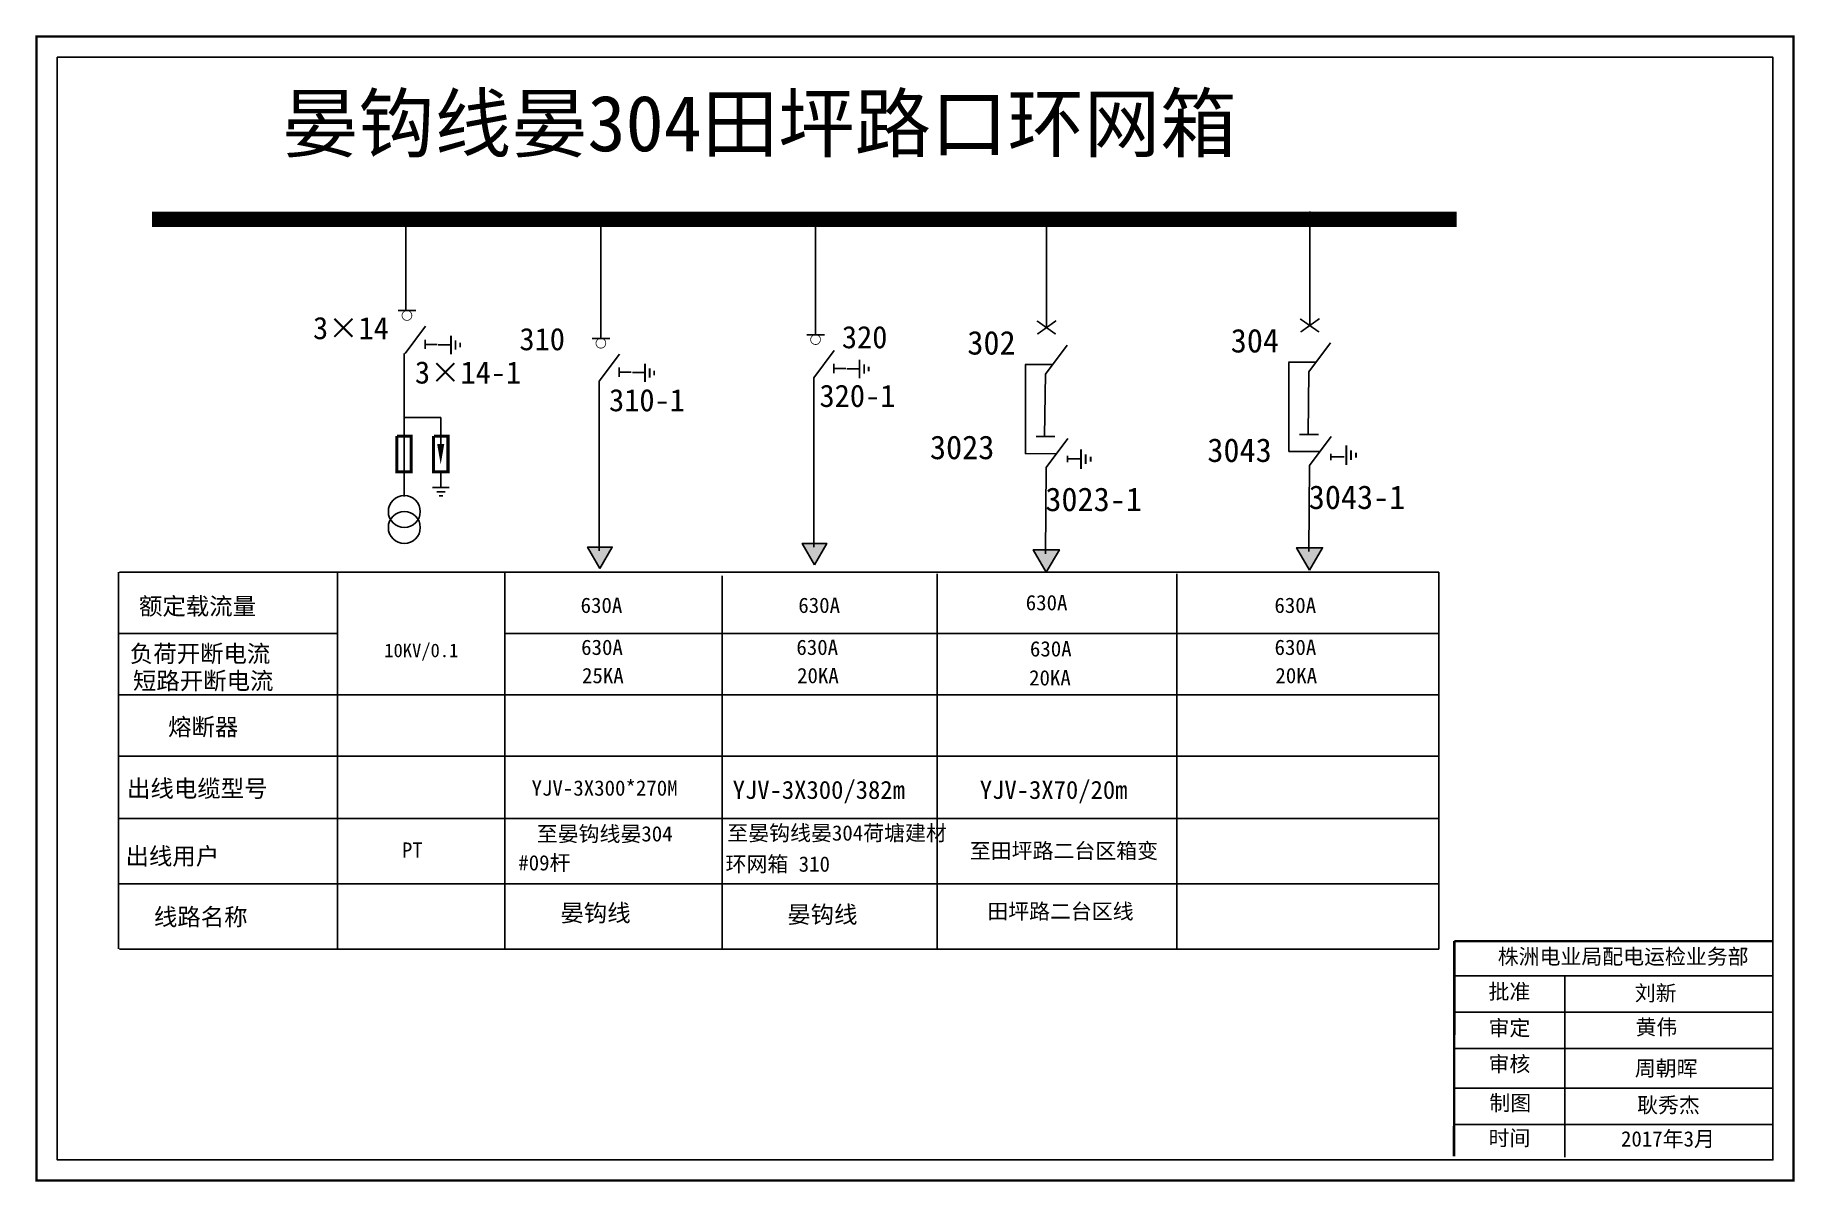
# Model space of a CAD drawing. Extents: x 930 to 1453, y -155 to 115.
# Drawn here: x 1064 to 1189.7, y 33.5 to 115.4 of the extents above; entities that cross this region are included whole.
import ezdxf

# ---------------------------------------------------------------- set-up
doc = ezdxf.new("R2010")
doc.units = 0
doc.header["$LTSCALE"] = 0.774411
doc.layers.get('0').update_dxf_attribs({"linetype": 'CONTINUOUS'})
doc.layers.add('1', color=7, linetype='CONTINUOUS')
doc.layers.add('2', color=7, linetype='CONTINUOUS')
doc.styles.add('HZ', font='')
doc.styles.add('hztxt_txtstyle_2.70_0_0', font='simkai.ttf', dxfattribs={"height": 2.7})
doc.styles.get("Standard").update_dxf_attribs({"font": '', "height": 2.5})
doc.styles.add('字体', font='simkai_0.ttf', dxfattribs={"height": 2.5})
doc.styles.get('HZ').set_extended_font_data('SimSun')
doc.styles.get('Standard').set_extended_font_data('SimSun')

msp = doc.modelspace()

# ---------------------------------------------------------------- texts
at = {"color": 0}
for s, height, p in [('3×14', 1.594, (1083.83, 93.69)), ('310', 1.594, (1098.57, 92.9)), ('320', 1.594, (1121.6, 93.04)), ('302', 1.69, (1130.56, 92.59)), ('304', 1.69, (1149.37, 92.74)), ('3×14-1', 1.594, (1091.11, 90.52)), ('310-1', 1.594, (1104.97, 88.54)), ('320-1', 1.594, (1120, 88.85)), ('3023', 1.69, (1127.89, 85.12)), ('3043', 1.69, (1147.7, 84.92)), ('3023-1', 1.69, (1136.13, 81.41)), ('3043-1', 1.69, (1154.94, 81.56)), ('630A', 1.095, (1134.73, 74.33)), ('630A', 1.095, (1102.94, 74.14)), ('630A', 1.095, (1118.49, 74.14)), ('630A', 1.095, (1152.49, 74.14)), ('630A', 1.095, (1102.98, 71.14)), ('630A', 1.095, (1118.35, 71.14)), ('630A', 1.095, (1135.03, 71.03)), ('630A', 1.095, (1152.5, 71.14)), ('25KA', 1.095, (1103.04, 69.12)), ('20KA', 1.095, (1118.4, 69.12)), ('20KA', 1.095, (1134.97, 68.96)), ('20KA', 1.095, (1152.56, 69.12)), ('YJV-3X300*270M', 1.095, (1099.44, 61.09)), ('YJV-3X300/382m', 1.2919, (1113.8, 60.86)), ('YJV-3X70/20m', 1.2919, (1131.45, 60.86)), ('至晏钩线晏304 ', 1.095, (1099.81, 57.82)), ('至晏钩线晏304荷塘建材', 1.095, (1113.42, 57.88)), ('#09杆', 1.095, (1098.49, 55.75)), ('环网箱 310', 1.095, (1113.29, 55.66))]:
    msp.add_text(s, height=height, dxfattribs=at).set_placement(p)
at = {"color": 0, "linetype": 'Continuous', "style": 'hztxt_txtstyle_2.70_0_0'}
for s, p in [('额定载流量', (1071.4, 74.01)), ('负荷开断电流', (1070.75, 70.62)), ('短路开断电流', (1070.97, 68.68)), ('熔断器', (1073.48, 65.39)), ('出线电缆型号', (1070.55, 60.99)), ('出线用户', (1070.44, 56.16)), ('线路名称', (1072.47, 51.82))]:
    msp.add_text(s, height=1.226, dxfattribs=at).set_placement(p)
at = {"color": 0, "style": 'HZ'}
msp.add_text('10KV/0.1', height=0.972, dxfattribs=at).set_placement((1088.92, 70.98))
at = {"color": 0, "insert": (1081.61, 111.11), "char_height": 4, "width": 72.0073, "attachment_point": 1, "style": '字体'}
msp.add_mtext('{\\fSimSun|b0|i0|c134|p2;\\C0;晏钩线晏\\C7;30\\C0;4\\C7;田坪路口环网箱}', dxfattribs=at)
at = {"color": 0, "linetype": 'Continuous', "attachment_point": 1}
for s, insert, char_height, width, style in [('{\\fSimSun|b0|i0|c134|p2;至田坪路二台区箱变}', (1130.74, 57.7), 1.0944, 14.0247, '字体'), ('{\\fSimSun|b0|i0|c134|p2;晏钩线}', (1101.5, 53.33), 1.2257, 19.7594, 'hztxt_txtstyle_2.70_0_0'), ('{\\fSimSun|b0|i0|c134|p2;晏钩线}', (1117.7, 53.22), 1.2257, 19.7594, 'hztxt_txtstyle_2.70_0_0'), ('{\\fSimSun|b0|i0|c134|p2; 田坪路二台区线}', (1131.24, 53.38), 1.0944, 14.0247, '字体'), ('株洲电业局配电运检业务部', (1168.44, 50.15), 1.0944, 29.9201, '字体'), ('{\\fKaiTi_GB2312|b0|i0|c134|p49;批准}', (1167.78, 47.65), 1.0944, 8.5588, '字体'), ('{\\fSimSun|b0|i0|c134|p2;刘新}', (1178.23, 47.54), 1.0944, 8.5588, '字体'), ('黄伟', (1178.28, 45.11), 1.094, 8.5588, '字体'), ('\\f\uffbfﾬￌﾣﾤ_GB2312|b0|i0|c134|p49;审定', (1167.78, 45.05), 1.0944, 8.5588, '字体'), ('\\f\uffbfﾬￌﾣﾤ_GB2312|b0|i0|c134|p49;审核', (1167.78, 42.48), 1.0944, 8.5588, '字体'), ('周朝晖', (1178.23, 42.17), 1.094, 8.5588, '字体'), ('\\f\uffbfﾬￌﾣﾤ_GB2312|b0|i0|c134|p49;制图', (1167.84, 39.7), 1.0944, 8.5588, '字体'), ('{\\fSimSun|b0|i0|c134|p2;耿秀杰}', (1178.39, 39.54), 1.0944, 8.5588, '字体'), ('\\f\uffbfﾬￌﾣﾤ_GB2312|b0|i0|c134|p49;时间', (1167.78, 37.19), 1.0944, 8.5588, '字体'), ('2017{\\fSimSun|b0|i0|c134|p2;年}3{\\fSimSun|b0|i0|c134|p2;月}', (1177.24, 37.13), 1.0944, 8.5588, '字体')]:
    msp.add_mtext(s, dxfattribs=dict(at, insert=insert, char_height=char_height, width=width, style=style))
at = {"layer": '1', "color": 0}
msp.add_text('PT', height=1.08, dxfattribs=at).set_placement((1090.19, 56.67))

# ---------------------------------------------------------------- blocks, each defined once
blk = doc.blocks.new('JD')
for points in [[(-2, 0.2), (-2, -0.2), (2, 0.2), (2, -0.2)], [(1, -1.2), (1, -0.8), (-1, -1.2), (-1, -0.8)], [(-0.5, -1.8), (-0.5, -2.2), (0.5, -1.8), (0.5, -2.2)]]:
    blk.add_trace(points)

# ---------------------------------------------------------------- hatches: boundary and pattern name
for points in [[(1104.32, 77.32), (1105.2, 78.84), (1103.44, 78.84)], [(1119.65, 77.58), (1120.52, 79.1), (1118.77, 79.1)], [(1136.2, 77.04), (1137.13, 78.65), (1135.27, 78.65)], [(1155, 77.19), (1155.93, 78.8), (1154.07, 78.8)]]:
    msp.add_hatch(color=0).paths.add_polyline_path(points)

# ---------------------------------------------------------------- linework, layer by layer
at = {"color": 0}
for p, q in [((1090.46, 102.25), (1090.46, 95.68)), ((1104.39, 93.75), (1104.39, 102.25)), ((1119.72, 94.01), (1119.72, 101.96)), ((1136.21, 94.52), (1136.21, 102.62)), ((1155.02, 94.67), (1155.02, 102.8)), ((1089.91, 95.74), (1091.18, 95.74)), ((1091.84, 93.65), (1091.84, 92.99)), ((1091.86, 93.31), (1092.7, 93.31)), ((1092.78, 93.29), (1093.67, 93.29)), ((1103.76, 93.75), (1105.03, 93.75)), ((1119.09, 94.01), (1120.36, 94.01)), ((1090.33, 92.67), (1090.33, 82.46)), ((1121.03, 91.92), (1121.03, 91.26)), ((1134.68, 91.89), (1136.64, 91.89)), ((1134.71, 91.88), (1134.71, 85.51)), ((1153.49, 92.04), (1155.44, 92.04)), ((1153.51, 92.03), (1153.51, 85.66)), ((1104.26, 90.68), (1104.26, 78.57)), ((1105.7, 91.66), (1105.7, 91)), ((1105.71, 91.33), (1106.55, 91.33)), ((1106.64, 91.3), (1107.53, 91.3)), ((1119.59, 90.94), (1119.59, 78.83)), ((1121.04, 91.59), (1121.88, 91.59)), ((1121.96, 91.58), (1122.85, 91.58)), ((1136.13, 91.2), (1136.08, 86.79)), ((1154.94, 91.35), (1154.89, 86.94)), ((1090.32, 88.09), (1092.95, 88.09)), ((1092.95, 88.09), (1092.95, 86.16)), ((1135.48, 86.74), (1136.82, 86.74)), ((1154.29, 86.89), (1155.63, 86.89)), ((1134.71, 85.51), (1136.91, 85.52)), ((1153.51, 85.66), (1155.72, 85.67)), ((1136.2, 84.52), (1136.13, 78.37)), ((1137.71, 85.15), (1138.65, 85.15)), ((1155, 84.67), (1154.94, 78.52)), ((1156.52, 85.3), (1157.46, 85.3)), ((1092.95, 84.14), (1092.95, 83.15)), ((1069.94, 77.04), (1069.94, 50.16)), ((1085.58, 77.04), (1085.58, 50.14)), ((1097.53, 77.04), (1097.53, 50.14)), ((1113.05, 76.8), (1113.05, 50.14)), ((1128.4, 76.93), (1128.4, 50.14)), ((1145.51, 76.94), (1145.51, 50.14)), ((1164.23, 77.05), (1164.23, 50.14))]:
    msp.add_line(p, q, dxfattribs=at)
at = {"color": 0, "linetype": 'Continuous'}
for p, q in [((1070, 77.05), (1164.23, 77.05)), ((1069.94, 72.66), (1085.58, 72.66)), ((1097.53, 72.66), (1164.23, 72.66)), ((1069.94, 68.28), (1097.72, 68.28)), ((1097.53, 68.28), (1164.23, 68.28)), ((1069.94, 63.9), (1164.23, 63.9)), ((1069.94, 59.46), (1164.23, 59.46)), ((1069.94, 54.8), (1164.23, 54.8)), ((1070, 50.14), (1164.23, 50.14)), ((1165.34, 48.22), (1188.09, 48.22)), ((1173.23, 48.22), (1173.23, 35.28)), ((1165.34, 45.62), (1188.09, 45.62)), ((1165.34, 43.03), (1188.09, 43.03)), ((1165.34, 40.2), (1188.09, 40.2)), ((1165.34, 37.61), (1188.09, 37.61))]:
    msp.add_line(p, q, dxfattribs=at)
at = {"color": 0, "linetype": 'Continuous', "const_width": 0.182}
msp.add_lwpolyline([(1064.08, 115.31), (1189.56, 115.31), (1189.56, 33.61), (1064.08, 33.61)], close=True, dxfattribs=at)
at = {"color": 0, "linetype": 'Continuous'}
msp.add_lwpolyline([(1065.56, 113.83), (1188.09, 113.83), (1188.09, 35.08), (1065.56, 35.08)], close=True, dxfattribs=at)
at = {"color": 0}
for points, const_width in [([(1072.34, 102.25), (1165.51, 102.25)], 1.08), ([(1089.91, 95.74), (1091.18, 95.74)], 0.108), ([(1135.53, 95), (1136.87, 94.05)], 0.114), ([(1135.56, 94.05), (1136.9, 95.01)], 0.114), ([(1154.33, 95.14), (1155.68, 94.2)], 0.114), ([(1154.36, 94.2), (1155.71, 95.16)], 0.114), ([(1103.76, 93.75), (1105.03, 93.75)], 0.108), ([(1119.09, 94.01), (1120.36, 94.01)], 0.108), ([(1089.81, 86.77), (1089.81, 84.21), (1090.83, 84.21), (1090.83, 86.77), (1089.84, 86.77)], 0.217), ([(1092.44, 86.77), (1092.44, 84.21), (1093.47, 84.21), (1093.47, 86.77), (1092.47, 86.77)], 0.217), ([(1135.48, 86.74), (1136.82, 86.74)], 0.114), ([(1154.29, 86.89), (1155.63, 86.89)], 0.114)]:
    msp.add_lwpolyline(points, dxfattribs=dict(at, const_width=const_width))
at = {"color": 0, "const_width": 0.0539}
for points in [[(1090.19, 95.38, 1), (1090.89, 95.38, 1)], [(1104.04, 93.4, 1), (1104.74, 93.4, 1)], [(1119.37, 93.66, 1), (1120.07, 93.66, 1)]]:
    msp.add_lwpolyline(points, format="xyb", close=True, dxfattribs=at)
at = {"color": 0}
msp.add_lwpolyline([(1092.95, 86.2, 0.506, 0, 0), (1092.95, 84.75, 0, 0, 0)], format="xyseb", dxfattribs=at)
for points in [[(1156.53, 85.51), (1156.53, 85.06)], [(1137.72, 85.36), (1137.72, 84.91)]]:
    msp.add_lwpolyline(points, dxfattribs=at)
for points in [[(1104.32, 77.32), (1105.2, 78.84), (1103.44, 78.84)], [(1119.65, 77.58), (1120.52, 79.1), (1118.77, 79.1)], [(1136.2, 77.04), (1137.13, 78.65), (1135.27, 78.65)], [(1155, 77.19), (1155.93, 78.8), (1154.07, 78.8)]]:
    msp.add_lwpolyline(points, close=True, dxfattribs=at)
at = {"color": 0, "linetype": 'Continuous', "const_width": 0.182}
for points in [[(1165.34, 50.7), (1165.32, 35.33)], [(1165.34, 50.7), (1188.09, 50.7)]]:
    msp.add_lwpolyline(points, dxfattribs=at)
at = {"color": 0}
for centre in [(1090.35, 81.38), (1090.35, 80.24)]:
    msp.add_circle(centre, 1.14, dxfattribs=at)
at = {"layer": '2', "color": 0}
for p, q in [((1090.4, 92.66), (1091.87, 94.61)), ((1136.13, 91.2), (1137.68, 93.27)), ((1154.94, 91.35), (1156.49, 93.42)), ((1104.26, 90.68), (1105.72, 92.63)), ((1119.59, 90.94), (1121.05, 92.89)), ((1155, 84.67), (1156.55, 86.74)), ((1136.2, 84.52), (1137.74, 86.59))]:
    msp.add_line(p, q, dxfattribs=at)

# ---------------------------------------------------------------- block references
at = {"color": 0, "rotation": 90}
for p, xscale, yscale, zscale in [((1093.68, 93.27), 0.3297305593027886, 0.3297305593027886, 0.3297305593611308), ((1107.54, 91.28), 0.3297305593027886, 0.3297305593027886, 0.3297305593611308), ((1122.86, 91.56), 0.3297305593027886, 0.3297305593027886, 0.3297305593611308), ((1138.67, 85.12), 0.3495080551147112, 0.3495080551147112, 0.3495080551767315), ((1157.62, 85.4), 0.3495080551147112, 0.3495080551147112, 0.3495080551767315)]:
    msp.add_blockref('JD', p, dxfattribs=dict(at, xscale=xscale, yscale=yscale, zscale=zscale))
at = {"color": 0, "xscale": 0.3036991993994889, "yscale": 0.3036991993576521, "zscale": 0.3036991994115678}
msp.add_blockref('JD', (1092.97, 83.1), dxfattribs=at)

msp.set_redraw_order([(e.dxf.handle, doc.entitydb.next_handle()) for e in msp.query("TEXT MTEXT ATTDEF DIMENSION ARC_DIMENSION")])  # texts and dimensions are drawn at this point

doc.saveas('drawing.dxf')
